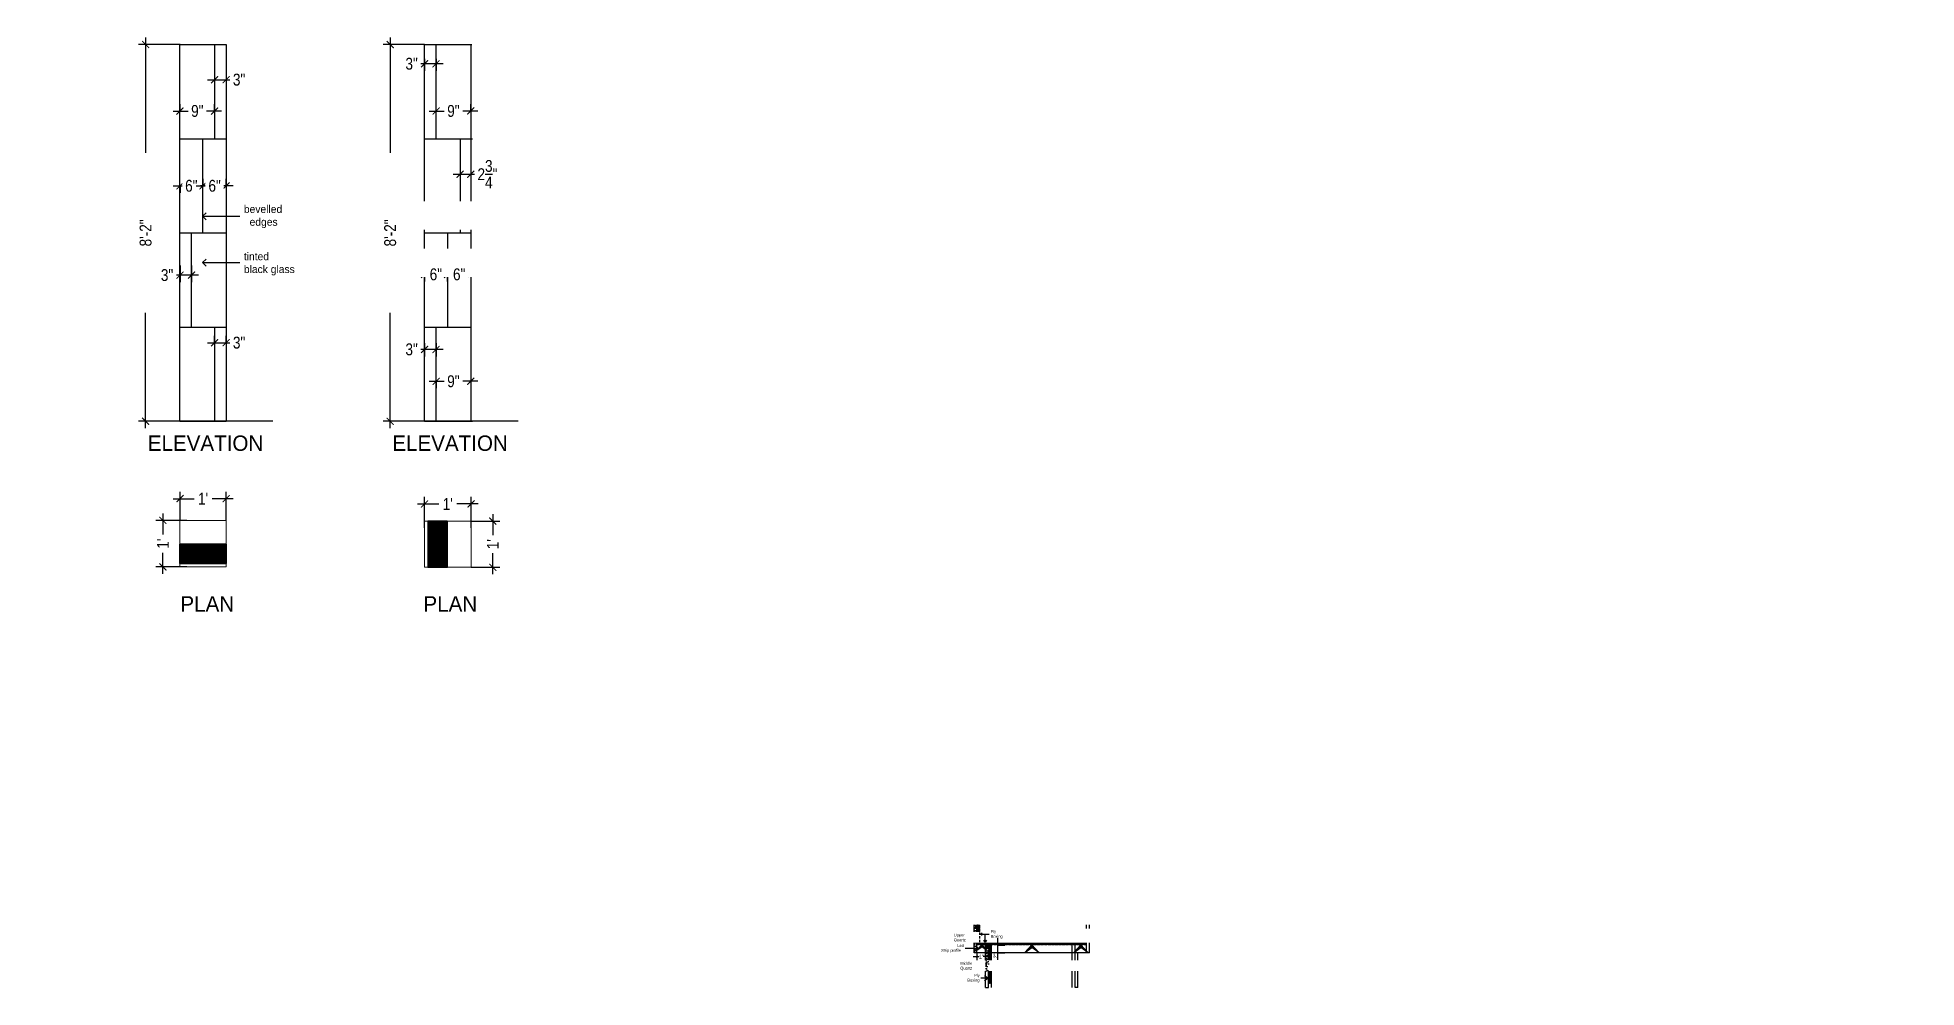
# Model space of a CAD drawing. Header units: inches. Extents: x -109431 to 29005, y -34715 to -1756.
# Drawn here: x -38152.9 to -37664.5, y -12080.7 to -11833.6 of the extents above; entities that cross this region are included whole.
import ezdxf

# ---------------------------------------------------------------- set-up
doc = ezdxf.new("R2010")
doc.units = ezdxf.units.IN
doc.header["$LTSCALE"] = 0.05
doc.header["$MEASUREMENT"] = 0
doc.header["$PDMODE"] = 3
doc.header["$PDSIZE"] = -4
for name, pattern in [('A2-XREF-115_FURN$0$HIDDEN', [0.375, 0.25, -0.125]), ('ACAD_ISO03W100', [30, 12, -18]), ('DASHED2', [0.375, 0.25, -0.125])]:
    doc.linetypes.add(name, pattern=pattern)
doc.layers.get('Defpoints').update_dxf_attribs({"linetype": 'DASHED2'})
for name, color, linetype in [('Civil Dimension - Text', 7, 'Continuous'), ('Column', 6, 'Continuous'), ('Flooring Hatch', 251, 'Continuous'), ('Flooring Layout', 7, 'Continuous'), ('Furniture text & dimension', 7, 'Continuous'), ('text', 4, 'Continuous')]:
    doc.layers.add(name, color=color, linetype=linetype)
for name, color, linetype, lineweight in [('FURNITURE', 1, 'Continuous', 18), ('hatch', 7, 'Continuous', 25), ('WALL', 7, 'Continuous', 35)]:
    doc.layers.add(name, color=color, linetype=linetype, lineweight=lineweight)
doc.styles.add('4MMOF3-8', font='ARIALN.TTF', dxfattribs={"height": 5.12})
doc.styles.add('9-128OF1-4', font='ARIALN.TTF', dxfattribs={"height": 3.0792})
doc.styles.get("Standard").update_dxf_attribs({"font": 'stylu.ttf', "height": 6})
doc.styles.add('style2', font='stylu.ttf')
doc.dimstyles.new('Annotative', dxfattribs={"dimtxt": 0.18, "dimasz": 0.18, "dimexe": 0.18, "dimexo": 0.0625, "dimgap": 0.09, "dimtad": 0, "dimtih": 1, "dimtoh": 1, "dimdec": 4, "dimzin": 0, "dimdsep": 46, "dimtxsty": 'Standard', "dimcen": 0.09, "dimadec": 0, "dimazin": 0, "dimtfac": 1, "dimtdec": 4, "dimtofl": 0, "dimtmove": 0, "dimatfit": 3, "dimfxl": 1, "dimtolj": 1, "dimtzin": 0, "dimarcsym": 0})
doc.dimstyles.new('DIM 1-4', dxfattribs={"dimtxt": 3.0792, "dimasz": 1.82, "dimexe": 1.82, "dimexo": 0, "dimgap": 0.09, "dimtad": 0, "dimzin": 0, "dimdsep": 46, "dimlunit": 4, "dimtxsty": '9-128OF1-4', "dimblk": 'ARCHTICK', "dimcen": 1.8125, "dimdle": 1.82, "dimclrd": 8, "dimclre": 8, "dimadec": 0, "dimazin": 0, "dimtfac": 1, "dimtofl": 0, "dimtmove": 0, "dimatfit": 3, "dimldrblk": 'OPEN90', "dimfxl": 1, "dimtolj": 1, "dimtzin": 0, "dimlwd": -1, "dimarcsym": 0})
pattern_1 = [(45, (18054.44967, 3384.55971), (-0.08838834765, 0.08838834765), [])]

msp = doc.modelspace()

# ---------------------------------------------------------------- texts
at = {"layer": 'text', "ltscale": 50, "insert": (-38115.76511, -11980.94606), "char_height": 4, "attachment_point": 4, "style": '4MMOF3-8', "bg_fill": 2}
msp.add_mtext_dynamic_manual_height_columns('{\\fStylus BT|b0|i0|c0|p34;\\C32;\\c2648525;PLAN}', width=240.3022649, gutter_width=15.396, heights=[0], dxfattribs=at)

# ---------------------------------------------------------------- blocks, each defined once
blk = doc.blocks.new('adwawd')
at = {"layer": 'Flooring Hatch', "ltscale": 50, "true_color": 0xcd6928}
h = blk.add_hatch(color=32, dxfattribs=at)
h.dxf.hatch_style = 1
h.paths.add_polyline_path([(-77941.3, -7094), (-77946, -7099.1), (-77941.3, -7095.7), (-77936.7, -7099.1)])
at = {"layer": 'Civil Dimension - Text', "color": 2, "ltscale": 50}
for p, q in [((-77941.3, -7094), (-77946, -7099.1)), ((-77946, -7099.1), (-77941.3, -7095.7)), ((-77941.3, -7094), (-77936.7, -7099.1)), ((-77936.7, -7099.1), (-77941.3, -7095.7))]:
    blk.add_line(p, q, dxfattribs=at)
blk = doc.blocks.new('_ArchTick')
at = {"color": 0, "const_width": 0.15}
blk.add_lwpolyline([(-0.5, -0.5), (0.5, 0.5)], dxfattribs=at)
blk = doc.blocks.new('*D860')
at = {"layer": 'Defpoints', "color": 0, "ltscale": 50, "transparency": 16777216}
for p in [(-37908.7, -12071.68), (-37906.45, -12069.68), (-37906.45, -12072.69)]:
    blk.add_point(p, dxfattribs=at)
at = {"layer": 'Furniture text & dimension', "color": 8, "ltscale": 50, "transparency": 16777216}
for p, q in [((-37909.7, -12072.69), (-37908.11, -12072.69)), ((-37905.45, -12072.69), (-37907.04, -12072.69))]:
    blk.add_line(p, q, dxfattribs=at)
at = {"layer": 'Furniture text & dimension', "color": 8, "lineweight": -2, "ltscale": 50, "transparency": 16777216}
for p, q in [((-37908.7, -12071.68), (-37908.7, -12073.69)), ((-37906.45, -12069.68), (-37906.45, -12073.69))]:
    blk.add_line(p, q, dxfattribs=at)
at = {"layer": 'Furniture text & dimension', "color": 8, "ltscale": 50, "transparency": 16777216, "xscale": 0.5, "yscale": 0.5, "zscale": 0.5, "rotation": 180}
blk.add_blockref('_ArchTick', (-37908.7, -12072.69), dxfattribs=at)
at = {"layer": 'Furniture text & dimension', "color": 8, "ltscale": 50, "transparency": 16777216, "xscale": 0.5, "yscale": 0.5, "zscale": 0.5}
blk.add_blockref('_ArchTick', (-37906.45, -12072.69), dxfattribs=at)
at = {"layer": 'Furniture text & dimension', "color": 0, "lineweight": 15, "ltscale": 50, "transparency": 16777216, "insert": (-37907.57, -12072.69), "char_height": 1, "attachment_point": 5, "style": 'style2'}
blk.add_mtext('\\A1;1"', dxfattribs=at)
blk = doc.blocks.new('_Open90')
at = {"color": 0, "linetype": 'ByBlock', "lineweight": -2}
for p, q in [((0, 0), (-1, 0)), ((-0.5, 0.5), (0, 0)), ((0, 0), (-0.5, -0.5))]:
    blk.add_line(p, q, dxfattribs=at)
blk = doc.blocks.new('*D861')
at = {"layer": 'Defpoints', "color": 0, "ltscale": 50, "transparency": 16777216}
for p in [(-37903.33, -12069.68), (-37903.33, -12071.68), (-37903.23, -12069.68)]:
    blk.add_point(p, dxfattribs=at)
at = {"layer": 'Furniture text & dimension', "color": 8, "ltscale": 50, "transparency": 16777216}
blk.add_line((-37903.23, -12073.5), (-37903.23, -12067.86), dxfattribs=at)
at = {"layer": 'Furniture text & dimension', "color": 8, "lineweight": -2, "ltscale": 50, "transparency": 16777216}
for p, q in [((-37903.33, -12069.68), (-37901.41, -12069.68)), ((-37903.33, -12071.68), (-37901.41, -12071.68))]:
    blk.add_line(p, q, dxfattribs=at)
at = {"layer": 'Furniture text & dimension', "color": 8, "ltscale": 50, "transparency": 16777216, "xscale": 0.5, "yscale": 0.5, "zscale": 0.5}
for p, rotation in [((-37903.23, -12069.68), 90), ((-37903.23, -12071.68), 270)]:
    blk.add_blockref('_ArchTick', p, dxfattribs=dict(at, rotation=rotation))
at = {"layer": 'Furniture text & dimension', "color": 0, "lineweight": 15, "ltscale": 50, "transparency": 16777216, "insert": (-37903.87, -12072.53), "char_height": 1, "attachment_point": 5, "rotation": 90, "style": 'style2'}
blk.add_mtext('\\A1;2"', dxfattribs=at)
blk = doc.blocks.new('*D874')
at = {"layer": 'Defpoints', "color": 0, "ltscale": 50, "transparency": 16777216}
for p in [(-38115.87, -11953.58), (-38115.87, -11959.24), (-38103.87, -11959.24)]:
    blk.add_point(p, dxfattribs=at)
at = {"layer": 'Flooring Layout', "color": 8, "linetype": 'ACAD_ISO03W100', "ltscale": 50, "transparency": 16777216}
for p, q in [((-38117.69, -11953.58), (-38111, -11953.58)), ((-38102.05, -11953.58), (-38108.74, -11953.58))]:
    blk.add_line(p, q, dxfattribs=at)
at = {"layer": 'Flooring Layout', "color": 8, "linetype": 'ACAD_ISO03W100', "lineweight": -2, "ltscale": 50, "transparency": 16777216}
for p, q in [((-38115.87, -11959.24), (-38115.87, -11951.76)), ((-38103.87, -11959.24), (-38103.87, -11951.76))]:
    blk.add_line(p, q, dxfattribs=at)
at = {"layer": 'Flooring Layout', "color": 8, "ltscale": 50, "transparency": 16777216, "xscale": 1.82, "yscale": 1.82, "zscale": 1.82, "rotation": 180}
blk.add_blockref('_ArchTick', (-38115.87, -11953.58), dxfattribs=at)
at = {"layer": 'Flooring Layout', "color": 8, "ltscale": 50, "transparency": 16777216, "xscale": 1.82, "yscale": 1.82, "zscale": 1.82}
blk.add_blockref('_ArchTick', (-38103.87, -11953.58), dxfattribs=at)
at = {"layer": 'Flooring Layout', "color": 0, "ltscale": 50, "transparency": 16777216, "insert": (-38109.87, -11953.58), "char_height": 3.079, "attachment_point": 5, "style": '9-128OF1-4', "bg_fill": 3, "box_fill_scale": 1.25, "bg_fill_color": 256, "bg_fill_true_color": 13158600, "bg_fill_transparency": 0}
blk.add_mtext("\\A1;1'", dxfattribs=at)
blk = doc.blocks.new('*D875')
at = {"layer": 'Defpoints', "color": 0, "ltscale": 50, "transparency": 16777216}
for p in [(-38114.13, -11959.24), (-38120.32, -11971.32), (-38114.13, -11971.32)]:
    blk.add_point(p, dxfattribs=at)
at = {"layer": 'Flooring Layout', "color": 8, "linetype": 'ACAD_ISO03W100', "lineweight": -2, "ltscale": 50, "transparency": 16777216}
for p, q in [((-38114.13, -11959.24), (-38122.14, -11959.24)), ((-38114.13, -11971.32), (-38122.14, -11971.32))]:
    blk.add_line(p, q, dxfattribs=at)
at = {"layer": 'Flooring Layout', "color": 8, "linetype": 'ACAD_ISO03W100', "ltscale": 50, "transparency": 16777216}
for p, q in [((-38120.32, -11957.42), (-38120.32, -11964.15)), ((-38120.32, -11973.14), (-38120.32, -11966.42))]:
    blk.add_line(p, q, dxfattribs=at)
at = {"layer": 'Flooring Layout', "color": 8, "ltscale": 50, "transparency": 16777216, "xscale": 1.82, "yscale": 1.82, "zscale": 1.82}
for p, rotation in [((-38120.32, -11959.24), 90), ((-38120.32, -11971.32), 270)]:
    blk.add_blockref('_ArchTick', p, dxfattribs=dict(at, rotation=rotation))
at = {"layer": 'Flooring Layout', "color": 0, "ltscale": 50, "transparency": 16777216, "insert": (-38120.32, -11965.28), "char_height": 3.079, "attachment_point": 5, "rotation": 90, "style": '9-128OF1-4', "bg_fill": 3, "box_fill_scale": 1.25, "bg_fill_color": 256, "bg_fill_true_color": 13158600, "bg_fill_transparency": 0}
blk.add_mtext("\\A1;1'", dxfattribs=at)
blk = doc.blocks.new('*D877')
at = {"layer": 'Defpoints', "color": 0, "ltscale": 50, "transparency": 16777216}
for p in [(-38040.22, -11959.41), (-38034.56, -11959.41), (-38040.22, -11971.41)]:
    blk.add_point(p, dxfattribs=at)
at = {"layer": 'Flooring Layout', "color": 8, "linetype": 'ACAD_ISO03W100', "lineweight": -2, "ltscale": 50, "transparency": 16777216}
for p, q in [((-38040.22, -11959.41), (-38032.74, -11959.41)), ((-38040.22, -11971.41), (-38032.74, -11971.41))]:
    blk.add_line(p, q, dxfattribs=at)
at = {"layer": 'Flooring Layout', "color": 8, "linetype": 'ACAD_ISO03W100', "ltscale": 50, "transparency": 16777216}
for p, q in [((-38034.56, -11957.59), (-38034.56, -11964.27)), ((-38034.56, -11973.23), (-38034.56, -11966.54))]:
    blk.add_line(p, q, dxfattribs=at)
at = {"layer": 'Flooring Layout', "color": 8, "ltscale": 50, "transparency": 16777216, "xscale": 1.82, "yscale": 1.82, "zscale": 1.82}
for p, rotation in [((-38034.56, -11959.41), 90), ((-38034.56, -11971.41), 270)]:
    blk.add_blockref('_ArchTick', p, dxfattribs=dict(at, rotation=rotation))
at = {"layer": 'Flooring Layout', "color": 0, "ltscale": 50, "transparency": 16777216, "insert": (-38034.56, -11965.41), "char_height": 3.079, "attachment_point": 5, "rotation": 90, "style": '9-128OF1-4', "bg_fill": 3, "box_fill_scale": 1.25, "bg_fill_color": 256, "bg_fill_true_color": 13158600, "bg_fill_transparency": 0}
blk.add_mtext("\\A1;1'", dxfattribs=at)
blk = doc.blocks.new('*D876')
at = {"layer": 'Defpoints', "color": 0, "ltscale": 50, "transparency": 16777216}
for p in [(-38052.3, -11954.96), (-38052.3, -11961.15), (-38040.22, -11961.15)]:
    blk.add_point(p, dxfattribs=at)
at = {"layer": 'Flooring Layout', "color": 8, "linetype": 'ACAD_ISO03W100', "ltscale": 50, "transparency": 16777216}
for p, q in [((-38054.12, -11954.96), (-38047.39, -11954.96)), ((-38038.4, -11954.96), (-38045.13, -11954.96))]:
    blk.add_line(p, q, dxfattribs=at)
at = {"layer": 'Flooring Layout', "color": 8, "linetype": 'ACAD_ISO03W100', "lineweight": -2, "ltscale": 50, "transparency": 16777216}
for p, q in [((-38052.3, -11961.15), (-38052.3, -11953.14)), ((-38040.22, -11961.15), (-38040.22, -11953.14))]:
    blk.add_line(p, q, dxfattribs=at)
at = {"layer": 'Flooring Layout', "color": 8, "ltscale": 50, "transparency": 16777216, "xscale": 1.82, "yscale": 1.82, "zscale": 1.82, "rotation": 180}
blk.add_blockref('_ArchTick', (-38052.3, -11954.96), dxfattribs=at)
at = {"layer": 'Flooring Layout', "color": 8, "ltscale": 50, "transparency": 16777216, "xscale": 1.82, "yscale": 1.82, "zscale": 1.82}
blk.add_blockref('_ArchTick', (-38040.22, -11954.96), dxfattribs=at)
at = {"layer": 'Flooring Layout', "color": 0, "ltscale": 50, "transparency": 16777216, "insert": (-38046.26, -11954.96), "char_height": 3.079, "attachment_point": 5, "style": '9-128OF1-4', "bg_fill": 3, "box_fill_scale": 1.25, "bg_fill_color": 256, "bg_fill_true_color": 13158600, "bg_fill_transparency": 0}
blk.add_mtext("\\A1;1'", dxfattribs=at)
blk = doc.blocks.new('*D878')
at = {"layer": 'Defpoints', "color": 0, "ltscale": 50, "transparency": 16777216}
blk.add_point((-38106.87, -11842.11), dxfattribs=at)
at = {"layer": 'Flooring Layout', "color": 8, "linetype": 'ACAD_ISO03W100', "lineweight": -2, "ltscale": 50, "transparency": 16777216}
for p, q in [((-38106.87, -11842.11), (-38106.87, -11846.42)), ((-38103.87, -11842.11), (-38103.87, -11846.42))]:
    blk.add_line(p, q, dxfattribs=at)
at = {"layer": 'Flooring Layout', "color": 8, "linetype": 'ACAD_ISO03W100', "ltscale": 50, "transparency": 16777216}
for p, q in [((-38108.69, -11844.6), (-38103.87, -11844.6)), ((-38103.87, -11844.6), (-38102.05, -11844.6))]:
    blk.add_line(p, q, dxfattribs=at)
at = {"layer": 'Flooring Layout', "color": 8, "ltscale": 50, "transparency": 16777216, "xscale": 1.82, "yscale": 1.82, "zscale": 1.82, "rotation": 180}
blk.add_blockref('_ArchTick', (-38106.87, -11844.6), dxfattribs=at)
at = {"layer": 'Flooring Layout', "color": 8, "ltscale": 50, "transparency": 16777216, "xscale": 1.82, "yscale": 1.82, "zscale": 1.82}
blk.add_blockref('_ArchTick', (-38103.87, -11844.6), dxfattribs=at)
at = {"layer": 'Flooring Layout', "color": 0, "ltscale": 50, "transparency": 16777216, "insert": (-38100.51, -11844.6), "char_height": 3.079, "attachment_point": 5, "style": '9-128OF1-4', "bg_fill": 3, "box_fill_scale": 1.25, "bg_fill_color": 256, "bg_fill_true_color": 13158600, "bg_fill_transparency": 0}
blk.add_mtext('\\A1;3"', dxfattribs=at)
at = {"layer": 'Defpoints', "color": 0, "ltscale": 50, "transparency": 16777216}
for p in [(-38103.87, -11842.11), (-38103.87, -11844.6)]:
    blk.add_point(p, dxfattribs=at)
blk = doc.blocks.new('*D879')
at = {"layer": 'Flooring Layout', "color": 8, "linetype": 'ACAD_ISO03W100', "ltscale": 50, "transparency": 16777216}
for p, q in [((-38117.69, -11872.21), (-38114.49, -11872.21)), ((-38108.18, -11872.21), (-38111.38, -11872.21))]:
    blk.add_line(p, q, dxfattribs=at)
at = {"layer": 'Flooring Layout', "color": 8, "linetype": 'ACAD_ISO03W100', "lineweight": -2, "ltscale": 50, "transparency": 16777216}
for p, q in [((-38115.87, -11872.21), (-38115.87, -11874.03)), ((-38110, -11872.21), (-38110, -11874.03))]:
    blk.add_line(p, q, dxfattribs=at)
at = {"layer": 'Flooring Layout', "color": 8, "ltscale": 50, "transparency": 16777216, "xscale": 1.82, "yscale": 1.82, "zscale": 1.82, "rotation": 180}
blk.add_blockref('_ArchTick', (-38115.87, -11872.21), dxfattribs=at)
at = {"layer": 'Flooring Layout', "color": 8, "ltscale": 50, "transparency": 16777216, "xscale": 1.82, "yscale": 1.82, "zscale": 1.82}
blk.add_blockref('_ArchTick', (-38110, -11872.21), dxfattribs=at)
at = {"layer": 'Flooring Layout', "color": 0, "ltscale": 50, "transparency": 16777216, "insert": (-38112.93, -11872.21), "char_height": 3.079, "attachment_point": 5, "style": '9-128OF1-4', "bg_fill": 3, "box_fill_scale": 1.25, "bg_fill_color": 256, "bg_fill_true_color": 13158600, "bg_fill_transparency": 0}
blk.add_mtext('\\A1;6"', dxfattribs=at)
at = {"layer": 'Defpoints', "color": 0, "ltscale": 50, "transparency": 16777216}
for p in [(-38115.87, -11872.21), (-38115.87, -11872.21), (-38110, -11872.21)]:
    blk.add_point(p, dxfattribs=at)
blk = doc.blocks.new('*D880')
at = {"layer": 'Flooring Layout', "color": 8, "linetype": 'ACAD_ISO03W100', "ltscale": 50, "transparency": 16777216}
for p, q in [((-38111.69, -11872.21), (-38108.42, -11872.21)), ((-38102.05, -11872.21), (-38105.32, -11872.21))]:
    blk.add_line(p, q, dxfattribs=at)
at = {"layer": 'Flooring Layout', "color": 8, "linetype": 'ACAD_ISO03W100', "lineweight": -2, "ltscale": 50, "transparency": 16777216}
for p, q in [((-38109.87, -11872.21), (-38109.87, -11870.39)), ((-38103.87, -11872.21), (-38103.87, -11870.39))]:
    blk.add_line(p, q, dxfattribs=at)
at = {"layer": 'Flooring Layout', "color": 8, "ltscale": 50, "transparency": 16777216, "xscale": 1.82, "yscale": 1.82, "zscale": 1.82, "rotation": 180}
blk.add_blockref('_ArchTick', (-38109.87, -11872.21), dxfattribs=at)
at = {"layer": 'Flooring Layout', "color": 8, "ltscale": 50, "transparency": 16777216, "xscale": 1.82, "yscale": 1.82, "zscale": 1.82}
blk.add_blockref('_ArchTick', (-38103.87, -11872.21), dxfattribs=at)
at = {"layer": 'Flooring Layout', "color": 0, "ltscale": 50, "transparency": 16777216, "insert": (-38106.87, -11872.21), "char_height": 3.079, "attachment_point": 5, "style": '9-128OF1-4', "bg_fill": 3, "box_fill_scale": 1.25, "bg_fill_color": 256, "bg_fill_true_color": 13158600, "bg_fill_transparency": 0}
blk.add_mtext('\\A1;6"', dxfattribs=at)
at = {"layer": 'Defpoints', "color": 0, "ltscale": 50, "transparency": 16777216}
for p in [(-38109.87, -11872.21), (-38109.87, -11872.21), (-38103.87, -11872.21)]:
    blk.add_point(p, dxfattribs=at)
blk = doc.blocks.new('*D881')
at = {"layer": 'Defpoints', "color": 0, "ltscale": 50, "transparency": 16777216}
blk.add_point((-38112.87, -11892.95), dxfattribs=at)
at = {"layer": 'Flooring Layout', "color": 8, "linetype": 'ACAD_ISO03W100', "lineweight": -2, "ltscale": 50, "transparency": 16777216}
for p, q in [((-38115.87, -11892.95), (-38115.87, -11897.26)), ((-38112.87, -11892.95), (-38112.87, -11897.26))]:
    blk.add_line(p, q, dxfattribs=at)
at = {"layer": 'Flooring Layout', "color": 8, "linetype": 'ACAD_ISO03W100', "ltscale": 50, "transparency": 16777216}
for p, q in [((-38115.87, -11895.44), (-38117.69, -11895.44)), ((-38111.05, -11895.44), (-38115.87, -11895.44))]:
    blk.add_line(p, q, dxfattribs=at)
at = {"layer": 'Flooring Layout', "color": 8, "ltscale": 50, "transparency": 16777216, "xscale": 1.82, "yscale": 1.82, "zscale": 1.82, "rotation": 180}
blk.add_blockref('_ArchTick', (-38115.87, -11895.44), dxfattribs=at)
at = {"layer": 'Flooring Layout', "color": 8, "ltscale": 50, "transparency": 16777216, "xscale": 1.82, "yscale": 1.82, "zscale": 1.82}
blk.add_blockref('_ArchTick', (-38112.87, -11895.44), dxfattribs=at)
at = {"layer": 'Flooring Layout', "color": 0, "ltscale": 50, "transparency": 16777216, "insert": (-38119.24, -11895.44), "char_height": 3.079, "attachment_point": 5, "style": '9-128OF1-4', "bg_fill": 3, "box_fill_scale": 1.25, "bg_fill_color": 256, "bg_fill_true_color": 13158600, "bg_fill_transparency": 0}
blk.add_mtext('\\A1;3"', dxfattribs=at)
at = {"layer": 'Defpoints', "color": 0, "ltscale": 50, "transparency": 16777216}
for p in [(-38115.87, -11892.95), (-38115.87, -11895.44)]:
    blk.add_point(p, dxfattribs=at)
blk = doc.blocks.new('*D882')
at = {"layer": 'Defpoints', "color": 0, "ltscale": 50, "transparency": 16777216}
blk.add_point((-38106.87, -11913.01), dxfattribs=at)
at = {"layer": 'Flooring Layout', "color": 8, "linetype": 'ACAD_ISO03W100', "lineweight": -2, "ltscale": 50, "transparency": 16777216}
for p, q in [((-38106.87, -11913.01), (-38106.87, -11911.19)), ((-38103.87, -11913.01), (-38103.87, -11911.19))]:
    blk.add_line(p, q, dxfattribs=at)
at = {"layer": 'Flooring Layout', "color": 8, "linetype": 'ACAD_ISO03W100', "ltscale": 50, "transparency": 16777216}
for p, q in [((-38108.69, -11913.01), (-38103.87, -11913.01)), ((-38103.87, -11913.01), (-38102.05, -11913.01))]:
    blk.add_line(p, q, dxfattribs=at)
at = {"layer": 'Flooring Layout', "color": 8, "ltscale": 50, "transparency": 16777216, "xscale": 1.82, "yscale": 1.82, "zscale": 1.82, "rotation": 180}
blk.add_blockref('_ArchTick', (-38106.87, -11913.01), dxfattribs=at)
at = {"layer": 'Flooring Layout', "color": 8, "ltscale": 50, "transparency": 16777216, "xscale": 1.82, "yscale": 1.82, "zscale": 1.82}
blk.add_blockref('_ArchTick', (-38103.87, -11913.01), dxfattribs=at)
at = {"layer": 'Flooring Layout', "color": 0, "ltscale": 50, "transparency": 16777216, "insert": (-38100.51, -11913.01), "char_height": 3.079, "attachment_point": 5, "style": '9-128OF1-4', "bg_fill": 3, "box_fill_scale": 1.25, "bg_fill_color": 256, "bg_fill_true_color": 13158600, "bg_fill_transparency": 0}
blk.add_mtext('\\A1;3"', dxfattribs=at)
at = {"layer": 'Defpoints', "color": 0, "ltscale": 50, "transparency": 16777216}
blk.add_point((-38103.87, -11913.01), dxfattribs=at)
blk.add_point((-38103.87, -11913.01), dxfattribs=at)
blk = doc.blocks.new('*D883')
at = {"layer": 'Defpoints', "color": 0, "ltscale": 50, "transparency": 16777216}
blk.add_point((-38049.3, -11839.16), dxfattribs=at)
at = {"layer": 'Flooring Layout', "color": 8, "linetype": 'ACAD_ISO03W100', "lineweight": -2, "ltscale": 50, "transparency": 16777216}
for p, q in [((-38052.3, -11839.16), (-38052.3, -11842.28)), ((-38049.3, -11839.16), (-38049.3, -11842.28))]:
    blk.add_line(p, q, dxfattribs=at)
at = {"layer": 'Flooring Layout', "color": 8, "linetype": 'ACAD_ISO03W100', "ltscale": 50, "transparency": 16777216}
for p, q in [((-38052.3, -11840.46), (-38054.12, -11840.46)), ((-38047.48, -11840.46), (-38052.3, -11840.46))]:
    blk.add_line(p, q, dxfattribs=at)
at = {"layer": 'Flooring Layout', "color": 8, "ltscale": 50, "transparency": 16777216, "xscale": 1.82, "yscale": 1.82, "zscale": 1.82, "rotation": 180}
blk.add_blockref('_ArchTick', (-38052.3, -11840.46), dxfattribs=at)
at = {"layer": 'Flooring Layout', "color": 8, "ltscale": 50, "transparency": 16777216, "xscale": 1.82, "yscale": 1.82, "zscale": 1.82}
blk.add_blockref('_ArchTick', (-38049.3, -11840.46), dxfattribs=at)
at = {"layer": 'Flooring Layout', "color": 0, "ltscale": 50, "transparency": 16777216, "insert": (-38055.66, -11840.46), "char_height": 3.079, "attachment_point": 5, "style": '9-128OF1-4', "bg_fill": 3, "box_fill_scale": 1.25, "bg_fill_color": 256, "bg_fill_true_color": 13158600, "bg_fill_transparency": 0}
blk.add_mtext('\\A1;3"', dxfattribs=at)
at = {"layer": 'Defpoints', "color": 0, "ltscale": 50, "transparency": 16777216}
for p in [(-38052.3, -11839.16), (-38052.3, -11840.46)]:
    blk.add_point(p, dxfattribs=at)
blk = doc.blocks.new('*D884')
at = {"layer": 'Defpoints', "color": 0, "ltscale": 50, "transparency": 16777216}
blk.add_point((-38043.05, -11866.74), dxfattribs=at)
at = {"layer": 'Flooring Layout', "color": 8, "linetype": 'ACAD_ISO03W100', "lineweight": -2, "ltscale": 50, "transparency": 16777216}
for p, q in [((-38043.05, -11866.74), (-38043.05, -11871.01)), ((-38040.3, -11866.74), (-38040.3, -11871.01))]:
    blk.add_line(p, q, dxfattribs=at)
at = {"layer": 'Flooring Layout', "color": 8, "linetype": 'ACAD_ISO03W100', "ltscale": 50, "transparency": 16777216}
for p, q in [((-38044.87, -11869.19), (-38040.3, -11869.19)), ((-38040.3, -11869.19), (-38038.48, -11869.19))]:
    blk.add_line(p, q, dxfattribs=at)
at = {"layer": 'Flooring Layout', "color": 8, "ltscale": 50, "transparency": 16777216, "xscale": 1.82, "yscale": 1.82, "zscale": 1.82, "rotation": 180}
blk.add_blockref('_ArchTick', (-38043.05, -11869.19), dxfattribs=at)
at = {"layer": 'Flooring Layout', "color": 8, "ltscale": 50, "transparency": 16777216, "xscale": 1.82, "yscale": 1.82, "zscale": 1.82}
blk.add_blockref('_ArchTick', (-38040.3, -11869.19), dxfattribs=at)
at = {"layer": 'Flooring Layout', "color": 0, "ltscale": 50, "transparency": 16777216, "insert": (-38035.95, -11869.19), "char_height": 3.0792, "attachment_point": 5, "style": '9-128OF1-4', "bg_fill": 3, "box_fill_scale": 1.25, "bg_fill_color": 256, "bg_fill_true_color": 13158600, "bg_fill_transparency": 0}
blk.add_mtext('\\A1;2{\\H1x;\\S3/4;}"', dxfattribs=at)
at = {"layer": 'Defpoints', "color": 0, "ltscale": 50, "transparency": 16777216}
for p in [(-38040.3, -11866.74), (-38040.3, -11869.19)]:
    blk.add_point(p, dxfattribs=at)
blk = doc.blocks.new('*D885')
at = {"layer": 'Defpoints', "color": 0, "ltscale": 50, "transparency": 16777216}
blk.add_point((-38049.3, -11913.14), dxfattribs=at)
at = {"layer": 'Flooring Layout', "color": 8, "linetype": 'ACAD_ISO03W100', "ltscale": 50, "transparency": 16777216}
for p, q in [((-38052.3, -11914.76), (-38054.12, -11914.76)), ((-38047.48, -11914.76), (-38052.3, -11914.76))]:
    blk.add_line(p, q, dxfattribs=at)
at = {"layer": 'Flooring Layout', "color": 8, "linetype": 'ACAD_ISO03W100', "lineweight": -2, "ltscale": 50, "transparency": 16777216}
for p, q in [((-38052.3, -11913.14), (-38052.3, -11916.58)), ((-38049.3, -11913.14), (-38049.3, -11916.58))]:
    blk.add_line(p, q, dxfattribs=at)
at = {"layer": 'Flooring Layout', "color": 8, "ltscale": 50, "transparency": 16777216, "xscale": 1.82, "yscale": 1.82, "zscale": 1.82, "rotation": 180}
blk.add_blockref('_ArchTick', (-38052.3, -11914.76), dxfattribs=at)
at = {"layer": 'Flooring Layout', "color": 8, "ltscale": 50, "transparency": 16777216, "xscale": 1.82, "yscale": 1.82, "zscale": 1.82}
blk.add_blockref('_ArchTick', (-38049.3, -11914.76), dxfattribs=at)
at = {"layer": 'Flooring Layout', "color": 0, "ltscale": 50, "transparency": 16777216, "insert": (-38055.66, -11914.76), "char_height": 3.079, "attachment_point": 5, "style": '9-128OF1-4', "bg_fill": 3, "box_fill_scale": 1.25, "bg_fill_color": 256, "bg_fill_true_color": 13158600, "bg_fill_transparency": 0}
blk.add_mtext('\\A1;3"', dxfattribs=at)
at = {"layer": 'Defpoints', "color": 0, "ltscale": 50, "transparency": 16777216}
for p in [(-38052.3, -11913.14), (-38052.3, -11914.76)]:
    blk.add_point(p, dxfattribs=at)
blk = doc.blocks.new('*D887')
at = {"layer": 'Flooring Layout', "color": 8, "linetype": 'ACAD_ISO03W100', "ltscale": 50, "transparency": 16777216}
for p, q in [((-38054.12, -11895.25), (-38050.91, -11895.25)), ((-38044.6, -11895.25), (-38047.81, -11895.25))]:
    blk.add_line(p, q, dxfattribs=at)
at = {"layer": 'Flooring Layout', "color": 8, "linetype": 'ACAD_ISO03W100', "lineweight": -2, "ltscale": 50, "transparency": 16777216}
for p, q in [((-38052.3, -11895.25), (-38052.3, -11897.07)), ((-38046.42, -11895.25), (-38046.42, -11897.07))]:
    blk.add_line(p, q, dxfattribs=at)
at = {"layer": 'Flooring Layout', "color": 8, "ltscale": 50, "transparency": 16777216, "xscale": 1.82, "yscale": 1.82, "zscale": 1.82, "rotation": 180}
blk.add_blockref('_ArchTick', (-38052.3, -11895.25), dxfattribs=at)
at = {"layer": 'Flooring Layout', "color": 8, "ltscale": 50, "transparency": 16777216, "xscale": 1.82, "yscale": 1.82, "zscale": 1.82}
blk.add_blockref('_ArchTick', (-38046.42, -11895.25), dxfattribs=at)
at = {"layer": 'Flooring Layout', "color": 0, "ltscale": 50, "transparency": 16777216, "insert": (-38049.36, -11895.25), "char_height": 3.079, "attachment_point": 5, "style": '9-128OF1-4', "bg_fill": 3, "box_fill_scale": 1.25, "bg_fill_color": 256, "bg_fill_true_color": 13158600, "bg_fill_transparency": 0}
blk.add_mtext('\\A1;6"', dxfattribs=at)
at = {"layer": 'Defpoints', "color": 0, "ltscale": 50, "transparency": 16777216}
for p in [(-38052.3, -11895.25), (-38052.3, -11895.25), (-38046.42, -11895.25)]:
    blk.add_point(p, dxfattribs=at)
blk = doc.blocks.new('*D886')
at = {"layer": 'Flooring Layout', "color": 8, "linetype": 'ACAD_ISO03W100', "ltscale": 50, "transparency": 16777216}
for p, q in [((-38048.12, -11895.25), (-38044.85, -11895.25)), ((-38038.48, -11895.25), (-38041.75, -11895.25))]:
    blk.add_line(p, q, dxfattribs=at)
at = {"layer": 'Flooring Layout', "color": 8, "linetype": 'ACAD_ISO03W100', "lineweight": -2, "ltscale": 50, "transparency": 16777216}
for p, q in [((-38046.3, -11895.25), (-38046.3, -11893.43)), ((-38040.3, -11895.25), (-38040.3, -11893.43))]:
    blk.add_line(p, q, dxfattribs=at)
at = {"layer": 'Flooring Layout', "color": 8, "ltscale": 50, "transparency": 16777216, "xscale": 1.82, "yscale": 1.82, "zscale": 1.82, "rotation": 180}
blk.add_blockref('_ArchTick', (-38046.3, -11895.25), dxfattribs=at)
at = {"layer": 'Flooring Layout', "color": 8, "ltscale": 50, "transparency": 16777216, "xscale": 1.82, "yscale": 1.82, "zscale": 1.82}
blk.add_blockref('_ArchTick', (-38040.3, -11895.25), dxfattribs=at)
at = {"layer": 'Flooring Layout', "color": 0, "ltscale": 50, "transparency": 16777216, "insert": (-38043.3, -11895.25), "char_height": 3.079, "attachment_point": 5, "style": '9-128OF1-4', "bg_fill": 3, "box_fill_scale": 1.25, "bg_fill_color": 256, "bg_fill_true_color": 13158600, "bg_fill_transparency": 0}
blk.add_mtext('\\A1;6"', dxfattribs=at)
at = {"layer": 'Defpoints', "color": 0, "ltscale": 50, "transparency": 16777216}
for p in [(-38046.3, -11895.25), (-38046.3, -11895.25), (-38040.3, -11895.25)]:
    blk.add_point(p, dxfattribs=at)
blk = doc.blocks.new('*D888')
at = {"layer": 'Flooring Layout', "color": 8, "linetype": 'ACAD_ISO03W100', "ltscale": 50, "transparency": 16777216}
for p, q in [((-38117.69, -11852.75), (-38112.92, -11852.75)), ((-38105.05, -11852.75), (-38109.83, -11852.75))]:
    blk.add_line(p, q, dxfattribs=at)
at = {"layer": 'Flooring Layout', "color": 8, "linetype": 'ACAD_ISO03W100', "lineweight": -2, "ltscale": 50, "transparency": 16777216}
for p, q in [((-38115.87, -11852.75), (-38115.87, -11850.93)), ((-38106.87, -11852.75), (-38106.87, -11850.93))]:
    blk.add_line(p, q, dxfattribs=at)
at = {"layer": 'Flooring Layout', "color": 8, "ltscale": 50, "transparency": 16777216, "xscale": 1.82, "yscale": 1.82, "zscale": 1.82, "rotation": 180}
blk.add_blockref('_ArchTick', (-38115.87, -11852.75), dxfattribs=at)
at = {"layer": 'Flooring Layout', "color": 8, "ltscale": 50, "transparency": 16777216, "xscale": 1.82, "yscale": 1.82, "zscale": 1.82}
blk.add_blockref('_ArchTick', (-38106.87, -11852.75), dxfattribs=at)
at = {"layer": 'Flooring Layout', "color": 0, "ltscale": 50, "transparency": 16777216, "insert": (-38111.37, -11852.75), "char_height": 3.079, "attachment_point": 5, "style": '9-128OF1-4', "bg_fill": 3, "box_fill_scale": 1.25, "bg_fill_color": 256, "bg_fill_true_color": 13158600, "bg_fill_transparency": 0}
blk.add_mtext('\\A1;9"', dxfattribs=at)
at = {"layer": 'Defpoints', "color": 0, "ltscale": 50, "transparency": 16777216}
for p in [(-38115.87, -11852.75), (-38115.87, -11852.75), (-38106.87, -11852.75)]:
    blk.add_point(p, dxfattribs=at)
blk = doc.blocks.new('*D889')
at = {"layer": 'Flooring Layout', "color": 8, "linetype": 'ACAD_ISO03W100', "ltscale": 50, "transparency": 16777216}
for p, q in [((-38051.12, -11852.75), (-38046.34, -11852.75)), ((-38038.48, -11852.75), (-38043.26, -11852.75))]:
    blk.add_line(p, q, dxfattribs=at)
at = {"layer": 'Flooring Layout', "color": 8, "linetype": 'ACAD_ISO03W100', "lineweight": -2, "ltscale": 50, "transparency": 16777216}
for p, q in [((-38049.3, -11852.75), (-38049.3, -11850.93)), ((-38040.3, -11852.75), (-38040.3, -11850.93))]:
    blk.add_line(p, q, dxfattribs=at)
at = {"layer": 'Flooring Layout', "color": 8, "ltscale": 50, "transparency": 16777216, "xscale": 1.82, "yscale": 1.82, "zscale": 1.82, "rotation": 180}
blk.add_blockref('_ArchTick', (-38049.3, -11852.75), dxfattribs=at)
at = {"layer": 'Flooring Layout', "color": 8, "ltscale": 50, "transparency": 16777216, "xscale": 1.82, "yscale": 1.82, "zscale": 1.82}
blk.add_blockref('_ArchTick', (-38040.3, -11852.75), dxfattribs=at)
at = {"layer": 'Flooring Layout', "color": 0, "ltscale": 50, "transparency": 16777216, "insert": (-38044.8, -11852.75), "char_height": 3.079, "attachment_point": 5, "style": '9-128OF1-4', "bg_fill": 3, "box_fill_scale": 1.25, "bg_fill_color": 256, "bg_fill_true_color": 13158600, "bg_fill_transparency": 0}
blk.add_mtext('\\A1;9"', dxfattribs=at)
at = {"layer": 'Defpoints', "color": 0, "ltscale": 50, "transparency": 16777216}
for p in [(-38049.3, -11852.75), (-38049.3, -11852.75), (-38040.3, -11852.75)]:
    blk.add_point(p, dxfattribs=at)
blk = doc.blocks.new('*D890')
at = {"layer": 'Flooring Layout', "color": 8, "linetype": 'ACAD_ISO03W100', "ltscale": 50, "transparency": 16777216}
for p, q in [((-38051.12, -11923.06), (-38046.34, -11923.06)), ((-38038.48, -11923.06), (-38043.26, -11923.06))]:
    blk.add_line(p, q, dxfattribs=at)
at = {"layer": 'Flooring Layout', "color": 8, "linetype": 'ACAD_ISO03W100', "lineweight": -2, "ltscale": 50, "transparency": 16777216}
for p, q in [((-38049.3, -11923.06), (-38049.3, -11924.88)), ((-38040.3, -11923.06), (-38040.3, -11924.88))]:
    blk.add_line(p, q, dxfattribs=at)
at = {"layer": 'Flooring Layout', "color": 8, "ltscale": 50, "transparency": 16777216, "xscale": 1.82, "yscale": 1.82, "zscale": 1.82, "rotation": 180}
blk.add_blockref('_ArchTick', (-38049.3, -11923.06), dxfattribs=at)
at = {"layer": 'Flooring Layout', "color": 8, "ltscale": 50, "transparency": 16777216, "xscale": 1.82, "yscale": 1.82, "zscale": 1.82}
blk.add_blockref('_ArchTick', (-38040.3, -11923.06), dxfattribs=at)
at = {"layer": 'Flooring Layout', "color": 0, "ltscale": 50, "transparency": 16777216, "insert": (-38044.8, -11923.06), "char_height": 3.079, "attachment_point": 5, "style": '9-128OF1-4', "bg_fill": 3, "box_fill_scale": 1.25, "bg_fill_color": 256, "bg_fill_true_color": 13158600, "bg_fill_transparency": 0}
blk.add_mtext('\\A1;9"', dxfattribs=at)
at = {"layer": 'Defpoints', "color": 0, "ltscale": 50, "transparency": 16777216}
for p in [(-38049.3, -11923.06), (-38040.3, -11923.06), (-38040.3, -11923.06)]:
    blk.add_point(p, dxfattribs=at)
blk = doc.blocks.new('*D891')
at = {"layer": 'Defpoints', "color": 0, "ltscale": 50, "transparency": 16777216}
for p in [(-38115.87, -11835.46), (-38124.8, -11933.46), (-38115.87, -11933.46)]:
    blk.add_point(p, dxfattribs=at)
at = {"layer": 'Flooring Layout', "color": 8, "linetype": 'ACAD_ISO03W100', "ltscale": 50, "transparency": 16777216}
for p, q in [((-38124.8, -11833.64), (-38124.8, -11881.01)), ((-38124.8, -11935.28), (-38124.8, -11887.91))]:
    blk.add_line(p, q, dxfattribs=at)
at = {"layer": 'Flooring Layout', "color": 8, "linetype": 'ACAD_ISO03W100', "lineweight": -2, "ltscale": 50, "transparency": 16777216}
for p, q in [((-38115.87, -11835.46), (-38126.62, -11835.46)), ((-38115.87, -11933.46), (-38126.62, -11933.46))]:
    blk.add_line(p, q, dxfattribs=at)
at = {"layer": 'Flooring Layout', "color": 8, "ltscale": 50, "transparency": 16777216, "xscale": 1.82, "yscale": 1.82, "zscale": 1.82}
for p, rotation in [((-38124.8, -11835.46), 90), ((-38124.8, -11933.46), 270)]:
    blk.add_blockref('_ArchTick', p, dxfattribs=dict(at, rotation=rotation))
at = {"layer": 'Flooring Layout', "color": 0, "ltscale": 50, "transparency": 16777216, "insert": (-38124.8, -11884.46), "char_height": 3.079, "attachment_point": 5, "rotation": 90, "style": '9-128OF1-4', "bg_fill": 3, "box_fill_scale": 1.25, "bg_fill_color": 256, "bg_fill_true_color": 13158600, "bg_fill_transparency": 0}
blk.add_mtext('\\A1;8\'-2"', dxfattribs=at)
blk = doc.blocks.new('*D892')
at = {"layer": 'Defpoints', "color": 0, "ltscale": 50, "transparency": 16777216}
for p in [(-38052.3, -11835.46), (-38061.22, -11933.46), (-38052.3, -11933.46)]:
    blk.add_point(p, dxfattribs=at)
at = {"layer": 'Flooring Layout', "color": 8, "linetype": 'ACAD_ISO03W100', "ltscale": 50, "transparency": 16777216}
for p, q in [((-38061.22, -11833.64), (-38061.22, -11881.01)), ((-38061.22, -11935.28), (-38061.22, -11887.91))]:
    blk.add_line(p, q, dxfattribs=at)
at = {"layer": 'Flooring Layout', "color": 8, "linetype": 'ACAD_ISO03W100', "lineweight": -2, "ltscale": 50, "transparency": 16777216}
for p, q in [((-38052.3, -11835.46), (-38063.04, -11835.46)), ((-38052.3, -11933.46), (-38063.04, -11933.46))]:
    blk.add_line(p, q, dxfattribs=at)
at = {"layer": 'Flooring Layout', "color": 8, "ltscale": 50, "transparency": 16777216, "xscale": 1.82, "yscale": 1.82, "zscale": 1.82}
for p, rotation in [((-38061.22, -11835.46), 90), ((-38061.22, -11933.46), 270)]:
    blk.add_blockref('_ArchTick', p, dxfattribs=dict(at, rotation=rotation))
at = {"layer": 'Flooring Layout', "color": 0, "ltscale": 50, "transparency": 16777216, "insert": (-38061.22, -11884.46), "char_height": 3.079, "attachment_point": 5, "rotation": 90, "style": '9-128OF1-4', "bg_fill": 3, "box_fill_scale": 1.25, "bg_fill_color": 256, "bg_fill_true_color": 13158600, "bg_fill_transparency": 0}
blk.add_mtext('\\A1;8\'-2"', dxfattribs=at)

# ---------------------------------------------------------------- dimensions: what is measured, and where the dimension line sits
at = {"layer": 'Furniture text & dimension', "lineweight": 15, "ltscale": 50}
dim = msp.add_linear_dim(base=(-37906.44808, -12072.68639), p1=(-37908.69808, -12071.67506), p2=(-37906.44808, -12069.67506), text='1"', dimstyle='DIM 1-4', override={"dimtxt": 1, "dimasz": 0.5, "dimexe": 1, "dimdec": 3, "dimtxsty": 'style2', "dimdle": 1, "dimtdec": 3, "dimtmove": 1, "dimfxl": 0, "dimfrac": 1, "dimarcsym": 1}, dxfattribs=at)
dim.commit()
dim.dimension.update_dxf_attribs({"geometry": '*D860', "text_midpoint": (-37907.57308, -12072.68639), "dimtype": 160})

# ---------------------------------------------------------------- hatches: boundary and pattern name
at = {"layer": 'Civil Dimension - Text', "ltscale": 50}
h = msp.add_hatch(dxfattribs=at)
h.set_pattern_fill('AR-CONC', color=256, scale=0.2)
h.set_pattern_definition([(50, (18054.4497, 3384.5597), (1.434520365, -0.12550427), [0.15, -1.65]), (355, (18054.4497, 3384.5597), (-0.277502667, 1.504384267), [0.12, -1.32]), (100.4514445, (18054.5692, 3384.5493), (1.157017693, 1.378879982), [0.127480384, -1.402284224]), (46.1842, (18054.4497, 3384.9597), (2.13448266, -0.33103856), [0.225, -2.475]), (96.6356355, (18054.6275, 3384.9321), (1.86932389, 1.9482372), [0.19122068, -2.10342752]), (351.184164, (18054.4497, 3384.9597), (1.86932389, 1.9482372), [0.18, -1.98]), (21, (18054.6497, 3384.8597), (1.193814104, -0.805237781), [0.15, -1.65]), (326, (18054.6497, 3384.8597), (0.486630664, 1.45030009), [0.12, -1.32]), (71.4514447, (18054.7492, 3384.7926), (1.680444753, 0.645062306), [0.12748038, -1.402284224]), (37.5, (18054.44967, 3384.5597), (0.0243197106, 0.6657877077), [0, -1.304, 0, -1.34, 0, -1.325]), (7.5, (18054.4497, 3384.5597), (0.526139075, 0.788823424), [0, -0.764, 0, -1.274, 0, -0.505]), (327.5, (18054.00367, 3384.5597), (1.0676448723, -0.0451097435), [0, -0.5, 0, -1.56, 0, -2.07]), (317.5, (18053.8037, 3384.5597), (1.166372339, 0.200209965), [0, -0.65, 0, -1.036, 0, -1.47])])
h.paths.add_polyline_path([(-37908.69808, -12064.45102), (-37909.44808, -12064.45102), (-37909.44808, -12071.67506), (-37908.69808, -12071.67506), (-37908.69808, -12071.35241), (-37909.10287, -12071.64039), (-37908.69808, -12071.20509)])
at = {"layer": 'Column', "ltscale": 0.25}
h = msp.add_hatch(dxfattribs=at)
h.set_pattern_fill('ANSI31', color=1, angle=180)
h.set_pattern_definition([(225, (-26012.00002, -66610.62261), (0.08838834765, -0.08838834765), [])])
h.paths.add_polyline_path([(-38051.38317, -11971.4077), (-38046.38317, -11971.4077), (-38046.38317, -11959.4077), (-38051.38317, -11959.4077)])
h = msp.add_hatch(dxfattribs=at)
h.set_pattern_fill('ANSI31', color=1, angle=270)
h.set_pattern_definition([(315, (16535.34309, 68.97545), (0.08838834765, 0.08838834765), [])])
h.paths.add_polyline_path([(-38103.87182, -11970.4077), (-38103.87182, -11965.4077), (-38115.87182, -11965.4077), (-38115.87182, -11970.4077)])
at = {"layer": 'hatch', "ltscale": 50}
h = msp.add_hatch(dxfattribs=at)
h.set_pattern_fill('ANSI31', color=36)
h.set_pattern_definition(pattern_1)
h.paths.add_polyline_path([(-37907.94808, -12064.45102), (-37908.69808, -12064.45102), (-37908.69808, -12068.92506), (-37907.94808, -12068.92506)])
h = msp.add_hatch(dxfattribs=at)
h.set_pattern_fill('ANSI31', color=36)
h.set_pattern_definition(pattern_1)
h.paths.add_polyline_path([(-37880.19808, -12069.67506), (-37880.19808, -12068.92506), (-37908.69808, -12068.92506), (-37908.69808, -12069.67506)])
h = msp.add_hatch(dxfattribs=at)
h.set_pattern_fill('ANSI31', color=36)
h.set_pattern_definition(pattern_1)
h.paths.add_polyline_path([(-37904.94808, -12069.67506), (-37905.69808, -12069.67506), (-37905.69808, -12071.37119), (-37905.4155, -12071.67506), (-37904.94808, -12071.67506)])
h = msp.add_hatch(dxfattribs=at)
h.set_pattern_fill('ANSI31', color=36)
h.set_pattern_definition(pattern_1)
h.paths.add_polyline_path([(-37904.94808, -12071.67506), (-37905.69808, -12071.67506), (-37905.69808, -12079.67506), (-37904.94808, -12079.67506)])

# ---------------------------------------------------------------- linework, layer by layer
at = {"layer": 'Civil Dimension - Text', "ltscale": 50}
for p, q in [((-37909.44808, -12071.67506), (-37909.44808, -12064.45102)), ((-37908.69808, -12071.67506), (-37908.69808, -12064.45102)), ((-37880.19808, -12071.67506), (-37880.19808, -12064.45102)), ((-37879.44808, -12071.67506), (-37879.44808, -12064.45102)), ((-37879.44808, -12071.67506), (-37909.44808, -12071.67506)), ((-37906.44808, -12080.71701), (-37906.44808, -12069.67506)), ((-37905.69808, -12080.71701), (-37905.69808, -12071.67506)), ((-37904.94808, -12080.71701), (-37904.94808, -12069.67506)), ((-37883.94808, -12080.71701), (-37883.94808, -12069.67506)), ((-37883.19808, -12071.67506), (-37883.19808, -12069.67506)), ((-37883.19808, -12080.71701), (-37883.19808, -12071.67506)), ((-37882.44808, -12080.71701), (-37882.44808, -12071.67506)), ((-37906.44808, -12080.71701), (-37905.69808, -12080.71701)), ((-37882.44808, -12080.71701), (-37883.19808, -12080.71701))]:
    msp.add_line(p, q, dxfattribs=at)
at = {"layer": 'Civil Dimension - Text', "linetype": 'A2-XREF-115_FURN$0$HIDDEN', "ltscale": 50}
for p, q in [((-37880.19808, -12068.92506), (-37908.69808, -12068.92506)), ((-37880.19808, -12069.67506), (-37908.69808, -12069.67506)), ((-37905.69808, -12071.67506), (-37905.69808, -12069.67506))]:
    msp.add_line(p, q, dxfattribs=at)
at = {"layer": 'Flooring Layout', "ltscale": 50}
for p, q in [((-38115.87182, -11835.45938), (-38103.87182, -11835.45938)), ((-38115.87182, -11933.45938), (-38115.87182, -11835.45938)), ((-38106.87182, -11835.45938), (-38106.87182, -11859.95938)), ((-38103.87182, -11835.45938), (-38103.87182, -11933.45938)), ((-38052.29931, -11835.45938), (-38040.04931, -11835.45938)), ((-38049.29931, -11859.95938), (-38049.29931, -11835.45938)), ((-38115.87182, -11859.95938), (-38103.87182, -11859.95938)), ((-38109.99682, -11859.95938), (-38109.99682, -11884.45938)), ((-38052.29931, -11859.95938), (-38039.79931, -11859.95938)), ((-38043.04931, -11859.95938), (-38043.04931, -11884.45938)), ((-38115.87182, -11884.45938), (-38103.87182, -11884.45938)), ((-38112.87182, -11908.95938), (-38112.87182, -11884.45938)), ((-38052.29931, -11884.45938), (-38040.29931, -11884.45938)), ((-38046.29931, -11884.45938), (-38046.29931, -11908.95938)), ((-38115.87182, -11908.95938), (-38103.87182, -11908.95938)), ((-38052.29931, -11908.95938), (-38040.29931, -11908.95938)), ((-38091.78107, -11933.45938), (-38124.90293, -11933.45938)), ((-38115.87182, -11933.45938), (-38103.87182, -11933.45938)), ((-38103.87182, -11933.45938), (-38115.87182, -11933.45938))]:
    msp.add_line(p, q, dxfattribs=at)
at = {"layer": 'FURNITURE', "ltscale": 50}
for points in [[(-38115.87182, -11959.24157), (-38103.87182, -11959.24157), (-38103.87182, -11971.32384), (-38115.87182, -11971.32384)], [(-38040.21704, -11959.4077), (-38040.21704, -11971.4077), (-38052.29931, -11971.4077), (-38052.29931, -11959.4077)]]:
    msp.add_lwpolyline(points, close=True, dxfattribs=at)
at = {"layer": 'WALL', "ltscale": 0.25}
for points in [[(-38046.38317, -11959.4077), (-38051.38317, -11959.4077), (-38051.38317, -11971.4077), (-38046.38317, -11971.4077)], [(-38115.87182, -11965.4077), (-38115.87182, -11970.4077), (-38103.87182, -11970.4077), (-38103.87182, -11965.4077)]]:
    msp.add_lwpolyline(points, close=True, dxfattribs=at)

# ---------------------------------------------------------------- block references
at = {"layer": 'Civil Dimension - Text'}
for p, xscale, yscale, zscale in [((-17072.51742, -10173.32708), 0.2673157671329732, 0.2673157671329732, 0.2673157671329732), ((-7355.58785, -9290.10008), 0.3918184986101589, 0.3918184986101589, 0.3918184986101589), ((-68420.51756, -9290.10008), -0.3918184986101589, 0.3918184986101589, 0.3918184986101589)]:
    msp.add_blockref('adwawd', p, dxfattribs=dict(at, xscale=xscale, yscale=yscale, zscale=zscale))

msp.set_redraw_order([(e.dxf.handle, doc.entitydb.next_handle()) for e in msp.query("TEXT MTEXT ATTDEF DIMENSION ARC_DIMENSION")])  # texts and dimensions are drawn at this point

# ---------------------------------------------------------------- leaders
at = {"layer": 'Civil Dimension - Text', "ltscale": 50}
for points in [[(-37909.44808, -12067.83675), (-37911.82708, -12067.83675)], [(-37906.52468, -12075.18186), (-37910.09248, -12075.18186)]]:
    msp.add_leader(points, dimstyle='Annotative', override={"dimscale": 0, "dimasz": 1, "dimgap": 0.09, "dimtad": 0, "dimldrblk": 'Open90'}, dxfattribs=at)
at = {"layer": 'Flooring Layout', "ltscale": 50}
msp.add_leader([(-38109.99682, -11880.12054), (-38093.32877, -11880.12054)], dimstyle='DIM 1-4', override={"dimgap": 0.09, "dimtad": 0, "dimfxl": 0.1875, "dimtfill": 1, "dimarcsym": 1}, dxfattribs=at)

# ---------------------------------------------------------------- next in the draw order: texts
at = {"layer": 'text', "ltscale": 50, "attachment_point": 4, "style": '4MMOF3-8', "bg_fill": 2}
for s, insert, char_height in [('{\\fStylus BT|b0|i0|c0|p34;\\C32;\\c2648525;ELEVATION}', (-38124.24486, -11939.17512), 4), ('{\\fStylus BT|b0|i0|c0|p34;\\C32;\\c2648525;PLAN}', (-38052.58575, -11980.94606), 4), ('{\\fStylus BT|b0|i0|c0|p34;\\C30;\\c2254834;Upper \\PQuartz}', (-37914.72029, -12067.79802), 0.75), ('{\\fStylus BT|b0|i0|c0|p34;\\C30;\\c2254834;Middle \\PQuartz}', (-37913.03227, -12075.17161), 0.75)]:
    msp.add_mtext_dynamic_manual_height_columns(s, width=240.3022649, gutter_width=15.396, heights=[0], dxfattribs=dict(at, insert=insert, char_height=char_height))

# ---------------------------------------------------------------- next in the draw order: dimensions: what is measured, and where the dimension line sits
at = {"layer": 'Flooring Layout', "ltscale": 50}
for base, p1, p2, picture, middle in [((-38103.87182, -11844.6035), (-38106.87182, -11842.10625), (-38103.87182, -11842.10625), '*D878', (-38100.50833, -11844.6035)), ((-38115.87182, -11852.75145), (-38106.87182, -11852.75145), (-38115.87182, -11852.75145), '*D888', (-38111.37182, -11852.75145)), ((-38115.871816336, -11872.209378619), (-38109.996816336, -11872.209378619), (-38115.871816336, -11872.209378619), '*D879', (-38112.934316336, -11872.209378619)), ((-38115.87182, -11895.44315), (-38112.87182, -11892.9459), (-38115.87182, -11892.9459), '*D881', (-38119.2353, -11895.44315)), ((-38115.87182, -11953.58075), (-38103.87182, -11959.24157), (-38115.87182, -11959.24157), '*D874', (-38109.87182, -11953.58075))]:
    dim = msp.add_linear_dim(base=base, p1=p1, p2=p2, dimstyle='DIM 1-4', override={"dimfxl": 0.1875, "dimtfill": 1, "dimarcsym": 1}, dxfattribs=at)
    dim.commit()
    dim.dimension.update_dxf_attribs({"geometry": picture, "text_midpoint": middle})
dim = msp.add_linear_dim(base=(-38034.55622, -11959.4077), p1=(-38040.21704, -11971.4077), p2=(-38040.21704, -11959.4077), angle=270, dimstyle='DIM 1-4', override={"dimfxl": 0.1875, "dimtfill": 1, "dimarcsym": 1}, dxfattribs=at)
dim.commit()
dim.dimension.update_dxf_attribs({"geometry": '*D877', "text_midpoint": (-38034.55622, -11965.4077)})

# ---------------------------------------------------------------- next in the draw order: hatches: boundary and pattern name
at = {"layer": 'Civil Dimension - Text', "ltscale": 50}
h = msp.add_hatch(dxfattribs=at)
h.set_pattern_fill('AR-CONC', color=256, scale=0.2)
h.set_pattern_definition([(50, (18057.4497, 3379.3357), (1.434520365, -0.12550427), [0.15, -1.65]), (355, (18057.4497, 3379.3357), (-0.277502667, 1.504384267), [0.12, -1.32]), (100.4514445, (18057.5692, 3379.3252), (1.157017693, 1.378879982), [0.127480384, -1.402284224]), (46.1842, (18057.4497, 3379.7357), (2.13448266, -0.33103856), [0.225, -2.475]), (96.6356355, (18057.6275, 3379.708), (1.86932389, 1.9482372), [0.19122068, -2.10342752]), (351.184164, (18057.4497, 3379.7357), (1.86932389, 1.9482372), [0.18, -1.98]), (21, (18057.6497, 3379.6357), (1.193814104, -0.805237781), [0.15, -1.65]), (326, (18057.6497, 3379.6357), (0.486630664, 1.45030009), [0.12, -1.32]), (71.4514447, (18057.7492, 3379.5686), (1.680444753, 0.645062306), [0.12748038, -1.402284224]), (37.5, (18057.44967, 3379.33567), (0.0243197106, 0.6657877077), [0, -1.304, 0, -1.34, 0, -1.325]), (7.5, (18057.4497, 3379.3357), (0.526139075, 0.788823424), [0, -0.764, 0, -1.274, 0, -0.505]), (327.5, (18057.00367, 3379.33567), (1.0676448723, -0.0451097435), [0, -0.5, 0, -1.56, 0, -2.07]), (317.5, (18056.8037, 3379.3357), (1.166372339, 0.200209965), [0, -0.65, 0, -1.036, 0, -1.47])])
h.paths.add_polyline_path([(-37905.69808, -12069.67506), (-37906.44808, -12069.67506), (-37906.44808, -12076.89911), (-37905.69808, -12076.89911), (-37905.69808, -12076.57646), (-37906.10287, -12076.86444), (-37905.69808, -12076.42914)])

# ---------------------------------------------------------------- next in the draw order: linework, layer by layer
at = {"layer": 'Civil Dimension - Text', "linetype": 'A2-XREF-115_FURN$0$HIDDEN', "ltscale": 50}
msp.add_line((-37907.94808, -12068.92506), (-37907.94808, -12064.45102), dxfattribs=at)
at = {"layer": 'Flooring Layout', "ltscale": 50}
for p, q in [((-38052.29931, -11933.45938), (-38052.29931, -11835.45938)), ((-38040.29931, -11835.45938), (-38040.29931, -11933.45938)), ((-38106.87182, -11908.95938), (-38106.87182, -11933.45938)), ((-38027.95856, -11933.45938), (-38061.33042, -11933.45938)), ((-38052.29931, -11933.45938), (-38039.79931, -11933.45938)), ((-38039.79931, -11933.45938), (-38052.29931, -11933.45938))]:
    msp.add_line(p, q, dxfattribs=at)

# ---------------------------------------------------------------- next in the draw order: dimensions: what is measured, and where the dimension line sits
for base, p1, p2, picture, middle in [((-38124.79699, -11933.45938), (-38115.87182, -11835.45938), (-38115.87182, -11933.45938), '*D891', (-38124.79699, -11884.45938)), ((-38120.32143, -11971.32384), (-38114.12697, -11959.24157), (-38114.12697, -11971.32384), '*D875', (-38120.32143, -11965.2827))]:
    dim = msp.add_linear_dim(base=base, p1=p1, p2=p2, angle=90, dimstyle='DIM 1-4', override={"dimfxl": 0.1875, "dimtfill": 1, "dimarcsym": 1}, dxfattribs=at)
    dim.commit()
    dim.dimension.update_dxf_attribs({"geometry": picture, "text_midpoint": middle})
for base, p1, p2, picture, middle in [((-38109.87182, -11872.20938), (-38103.87182, -11872.20938), (-38109.87182, -11872.20938), '*D880', (-38106.87182, -11872.20938)), ((-38052.29931, -11954.95809), (-38040.21704, -11961.15255), (-38052.29931, -11961.15255), '*D876', (-38046.25817, -11954.95809))]:
    dim = msp.add_linear_dim(base=base, p1=p1, p2=p2, dimstyle='DIM 1-4', override={"dimfxl": 0.1875, "dimtfill": 1, "dimarcsym": 1}, dxfattribs=at)
    dim.commit()
    dim.dimension.update_dxf_attribs({"geometry": picture, "text_midpoint": middle})

# ---------------------------------------------------------------- next in the draw order: leaders
at = {"layer": 'Civil Dimension - Text', "ltscale": 50}
for points, override in [([(-37908.10846, -12070.57101), (-37913.80262, -12070.57101)], {"dimscale": 0, "dimasz": 0.5, "dimgap": 0.09, "dimtad": 0, "dimldrblk": 'Open90'}), ([(-37905.69808, -12078.28584), (-37910.3289, -12078.28584)], {"dimscale": 0, "dimasz": 1, "dimgap": 0.09, "dimtad": 0, "dimldrblk": 'Open90'})]:
    msp.add_leader(points, dimstyle='Annotative', override=override, dxfattribs=at)
at = {"layer": 'Flooring Layout', "ltscale": 50}
msp.add_leader([(-38109.99682, -11892.15313), (-38093.32877, -11892.15313)], dimstyle='DIM 1-4', override={"dimgap": 0.09, "dimtad": 0, "dimfxl": 0.1875, "dimtfill": 1, "dimarcsym": 1}, dxfattribs=at)

# ---------------------------------------------------------------- next in the draw order: texts
at = {"layer": 'text', "ltscale": 50, "attachment_point": 4, "style": '4MMOF3-8', "bg_fill": 2}
for s, insert, char_height in [('{\\fStylus BT|b0|i0|c0|p34;\\C32;\\c2648525;ELEVATION}', (-38060.67235, -11939.17512), 4), ('{\\fStylus BT|b0|i0|c0|p34;\\C32;\\c2648525;Ply\\PBoxing}', (-37905.15472, -12066.91893), 0.75), ('\\pi238.71552;{\\fStylus BT|b0|i0|c0|p34;\\C30;\\c2254834;Led\\P\\pi234.48565;Strip profile}', (-38152.51947, -12070.55745), 0.75), ('\\pi238.97082;{\\fStylus BT|b0|i0|c0|p34;\\C32;\\c2648525;Ply\\P\\pi237.19191;Boxing}', (-38148.38844, -12078.29218), 0.75)]:
    msp.add_mtext_dynamic_manual_height_columns(s, width=240.3022649, gutter_width=15.396, heights=[0], dxfattribs=dict(at, insert=insert, char_height=char_height))

# ---------------------------------------------------------------- next in the draw order: dimensions: what is measured, and where the dimension line sits
at = {"layer": 'Flooring Layout', "ltscale": 50}
for base, p1, p2, picture, middle in [((-38052.29931, -11840.45765), (-38049.29931, -11839.16184), (-38052.29931, -11839.16184), '*D883', (-38055.66279, -11840.45765)), ((-38049.29931, -11852.75145), (-38040.29931, -11852.75145), (-38049.29931, -11852.75145), '*D889', (-38044.79931, -11852.75145)), ((-38040.29931, -11869.19079), (-38043.04931, -11866.7376), (-38040.29931, -11866.7376), '*D884', (-38035.95388, -11869.19079)), ((-38052.2993066132, -11895.2464103526), (-38046.4243066132, -11895.2464103526), (-38052.2993066132, -11895.2464103526), '*D887', (-38049.3618066132, -11895.2464103526)), ((-38103.87182, -11913.00604), (-38106.87182, -11913.00604), (-38103.87182, -11913.00604), '*D882', (-38100.50833, -11913.00604))]:
    dim = msp.add_linear_dim(base=base, p1=p1, p2=p2, dimstyle='DIM 1-4', override={"dimfxl": 0.1875, "dimtfill": 1, "dimarcsym": 1}, dxfattribs=at)
    dim.commit()
    dim.dimension.update_dxf_attribs({"geometry": picture, "text_midpoint": middle})

# ---------------------------------------------------------------- next in the draw order: linework, layer by layer
msp.add_line((-38049.29931, -11933.45938), (-38049.29931, -11908.95938), dxfattribs=at)

# ---------------------------------------------------------------- next in the draw order: dimensions: what is measured, and where the dimension line sits
dim = msp.add_linear_dim(base=(-38046.29931, -11895.24641), p1=(-38040.29931, -11895.24641), p2=(-38046.29931, -11895.24641), dimstyle='DIM 1-4', override={"dimfxl": 0.1875, "dimtfill": 1, "dimarcsym": 1}, dxfattribs=at)
dim.commit()
dim.dimension.update_dxf_attribs({"geometry": '*D886', "text_midpoint": (-38043.29931, -11895.24641)})
at = {"layer": 'Furniture text & dimension', "lineweight": 15, "ltscale": 50}
dim = msp.add_linear_dim(base=(-37903.23414, -12069.67506), p1=(-37903.32707, -12071.67506), p2=(-37903.32707, -12069.67506), angle=90, dimstyle='DIM 1-4', override={"dimtxt": 1, "dimasz": 0.5, "dimdec": 3, "dimtxsty": 'style2', "dimtdec": 3, "dimtmove": 1, "dimfxl": 0, "dimfrac": 1, "dimarcsym": 1}, dxfattribs=at)
dim.commit()
dim.dimension.update_dxf_attribs({"geometry": '*D861', "text_midpoint": (-37903.8709, -12072.53152), "dimtype": 160})

# ---------------------------------------------------------------- next in the draw order: leaders
at = {"layer": 'Civil Dimension - Text', "ltscale": 50}
for points, override in [([(-37907.81587, -12066.84754), (-37905.52545, -12066.84754)], {"dimscale": 0, "dimasz": 0.5, "dimldrblk": 'Open90'}), ([(-37906.52899, -12068.92089), (-37906.52899, -12066.84754)], {"dimscale": 0, "dimasz": 0.5, "dimgap": 0.09, "dimtad": 0, "dimldrblk": 'Open90'})]:
    msp.add_leader(points, dimstyle='Annotative', override=override, dxfattribs=at)

# ---------------------------------------------------------------- next in the draw order: dimensions: what is measured, and where the dimension line sits
at = {"layer": 'Flooring Layout', "ltscale": 50}
for base, p1, p2, picture, middle in [((-38052.29931, -11914.75801), (-38049.29931, -11913.13906), (-38052.29931, -11913.13906), '*D885', (-38055.66279, -11914.75801)), ((-38040.29931, -11923.05769), (-38049.29931, -11923.05769), (-38040.29931, -11923.05769), '*D890', (-38044.79931, -11923.05769))]:
    dim = msp.add_linear_dim(base=base, p1=p1, p2=p2, dimstyle='DIM 1-4', override={"dimfxl": 0.1875, "dimtfill": 1, "dimarcsym": 1}, dxfattribs=at)
    dim.commit()
    dim.dimension.update_dxf_attribs({"geometry": picture, "text_midpoint": middle})

# ---------------------------------------------------------------- next in the draw order: dimensions: what is measured, and where the dimension line sits
dim = msp.add_linear_dim(base=(-38061.22448, -11933.45938), p1=(-38052.29931, -11835.45938), p2=(-38052.29931, -11933.45938), angle=90, dimstyle='DIM 1-4', override={"dimfxl": 0.1875, "dimtfill": 1, "dimarcsym": 1}, dxfattribs=at)
dim.commit()
dim.dimension.update_dxf_attribs({"geometry": '*D892', "text_midpoint": (-38061.22448, -11884.45938)})

# ---------------------------------------------------------------- next in the draw order: texts
at = {"layer": 'text', "ltscale": 50, "char_height": 2, "attachment_point": 4, "style": '4MMOF3-8', "bg_fill": 2}
for s, insert in [('{\\fStylus BT|b0|i0|c0|p34;\\C32;\\c2648525;bevelled\\P  edges}', (-38099.26564, -11880.22549)), ('{\\fStylus BT|b0|i0|c0|p34;\\C32;\\c2648525;tinted \\Pblack glass}', (-38099.26564, -11892.52896))]:
    msp.add_mtext_dynamic_manual_height_columns(s, width=240.3022649, gutter_width=15.396, heights=[0], dxfattribs=dict(at, insert=insert))

doc.saveas('drawing.dxf')
